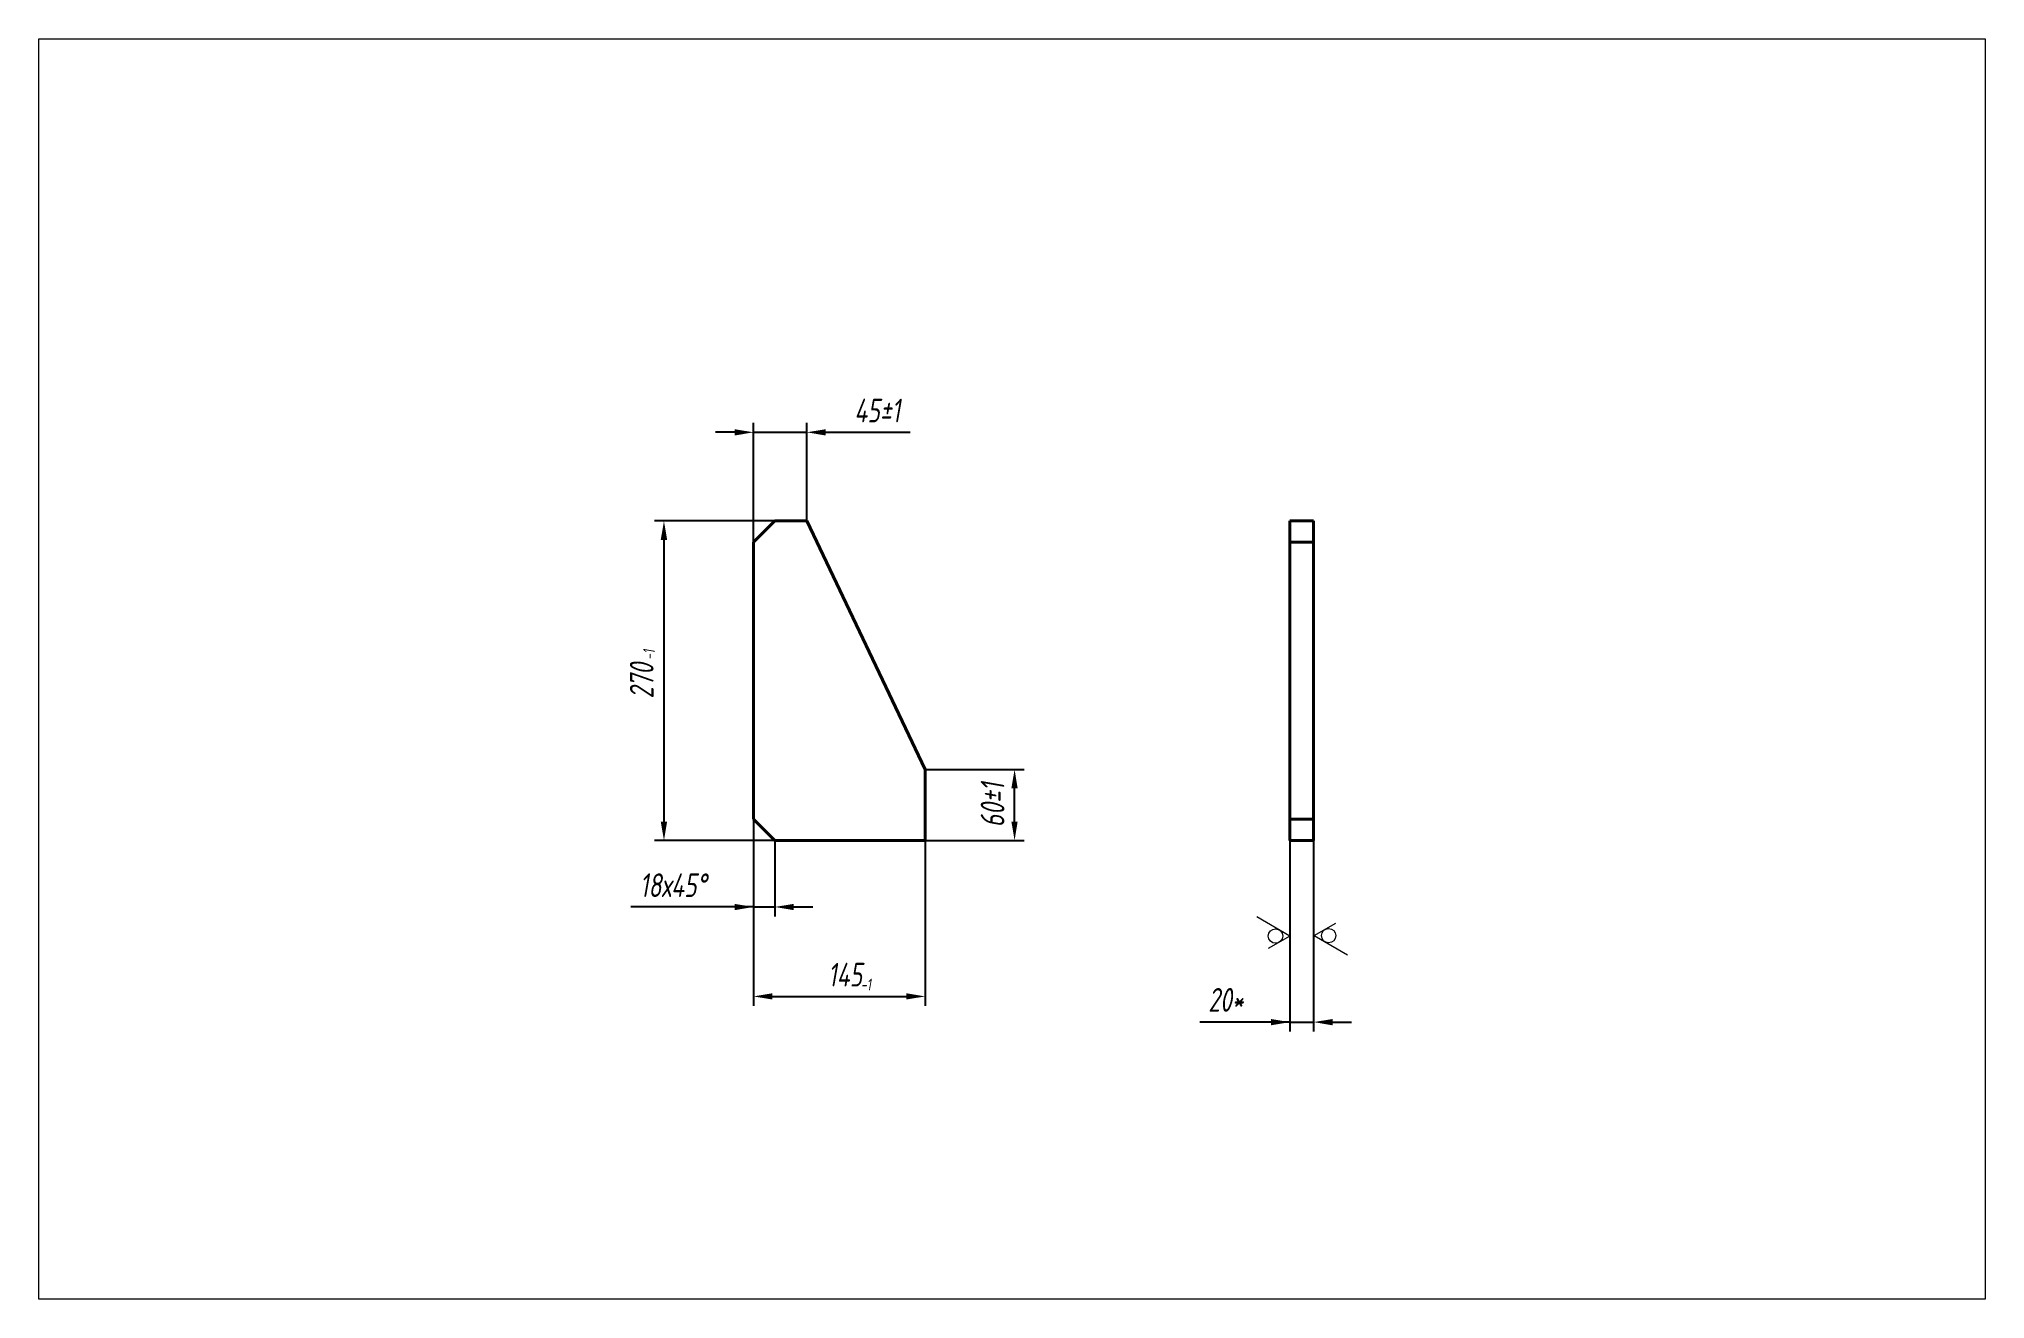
# Model space of a CAD drawing. Header units: millimetres. Extents: x 2336 to 4117, y 14795 to 41339.
# Drawn here: x 2472 to 4117, y 25567 to 26632 of the extents above; entities that cross this region are included whole.
import ezdxf

# ---------------------------------------------------------------- set-up
doc = ezdxf.new("R2010")
doc.units = ezdxf.units.MM
doc.layers.add('РАЗМЕРЫ', color=7, linetype='Continuous', lineweight=18)
doc.styles.get("Standard").update_dxf_attribs({"font": 'simplex.shx', "width": 0.7, "oblique": 10})
doc.dimstyles.new('Stand2', dxfattribs={"dimtxt": 10, "dimasz": 8, "dimexe": 4, "dimexo": 0, "dimgap": 4, "dimtad": 1, "dimdec": 0, "dimzin": 0, "dimdsep": 46, "dimtxsty": 'Standard', "dimcen": 0, "dimadec": 0, "dimazin": 0, "dimtfac": 1, "dimtdec": 0, "dimtmove": 0, "dimatfit": 3, "dimfxl": 0.18, "dimtolj": 1, "dimtzin": 0, "dimarcsym": 0})
doc.dimstyles.new('Stand4', dxfattribs={"dimtxt": 20, "dimasz": 16, "dimexe": 8, "dimexo": 0, "dimgap": 8, "dimtad": 1, "dimdec": 0, "dimzin": 0, "dimdsep": 46, "dimtxsty": 'Standard', "dimcen": 0, "dimadec": 0, "dimazin": 0, "dimtfac": 1, "dimtdec": 0, "dimtmove": 0, "dimatfit": 3, "dimfxl": 0.18, "dimtolj": 1, "dimtzin": 0, "dimarcsym": 0})

msp = doc.modelspace()

# ---------------------------------------------------------------- blocks, each defined once
blk = doc.blocks.new('*D5316')
at = {"layer": 'DEFPOINTS', "color": 0, "lineweight": 18}
for p in [(3075.8, 25973), (3093.8, 25955), (3093.8, 25898.8)]:
    blk.add_point(p, dxfattribs=at)
at = {"layer": 'РАЗМЕРЫ', "color": 0, "lineweight": -2}
for p, q in [((3075.8, 25973), (3075.8, 25890.8)), ((3093.8, 25955), (3093.8, 25890.8)), ((3075.8, 25898.8), (2972.1, 25898.8)), ((3075.8, 25898.8), (2972.1, 25898.8)), ((3059.8, 25898.8), (3043.8, 25898.8)), ((3075.8, 25898.8), (3093.8, 25898.8)), ((3109.8, 25898.8), (3125.8, 25898.8))]:
    blk.add_line(p, q, dxfattribs=at)
at = {"layer": 'РАЗМЕРЫ', "color": 0, "lineweight": 18}
for points in [[(3059.8, 25896.1), (3059.8, 25901.4), (3075.8, 25898.8)], [(3109.8, 25901.4), (3109.8, 25896.1), (3093.8, 25898.8)]]:
    blk.add_solid(points, dxfattribs=at)
at = {"layer": 'РАЗМЕРЫ', "color": 0, "lineweight": 18, "insert": (3007.9, 25917.2), "char_height": 20, "attachment_point": 5}
blk.add_mtext('\\A1;18х45%%d', dxfattribs=at)
blk = doc.blocks.new('*D5317')
at = {"layer": 'DEFPOINTS', "color": 0, "lineweight": 18}
for p in [(3075.8, 25973.5), (3220.8, 25955.1), (3220.8, 25823.2)]:
    blk.add_point(p, dxfattribs=at)
at = {"layer": 'РАЗМЕРЫ', "color": 0, "lineweight": -2}
for p, q in [((3075.8, 25973.5), (3075.8, 25815.2)), ((3220.8, 25955.1), (3220.8, 25815.2)), ((3091.8, 25823.2), (3204.8, 25823.2))]:
    blk.add_line(p, q, dxfattribs=at)
at = {"layer": 'РАЗМЕРЫ', "color": 0, "lineweight": 18}
for points in [[(3091.8, 25825.9), (3091.8, 25820.6), (3075.8, 25823.2)], [(3204.8, 25820.6), (3204.8, 25825.9), (3220.8, 25823.2)]]:
    blk.add_solid(points, dxfattribs=at)
at = {"layer": 'РАЗМЕРЫ', "color": 0, "lineweight": 18, "insert": (3153.2, 25841.6), "char_height": 20, "attachment_point": 5}
blk.add_mtext('\\A1;145', dxfattribs=at)
blk = doc.blocks.new('*D5320')
at = {"layer": 'DEFPOINTS', "color": 0, "lineweight": 18}
for p in [(3220.8, 26015), (3296.4, 26015), (3220.8, 25955)]:
    blk.add_point(p, dxfattribs=at)
at = {"layer": 'РАЗМЕРЫ', "color": 0, "lineweight": -2}
for p, q in [((3220.8, 26015), (3304.4, 26015)), ((3296.4, 25971), (3296.4, 25999)), ((3220.8, 25955), (3304.4, 25955))]:
    blk.add_line(p, q, dxfattribs=at)
at = {"layer": 'РАЗМЕРЫ', "color": 0, "lineweight": 18}
for points in [[(3299, 25999), (3293.7, 25999), (3296.4, 26015)], [(3293.7, 25971), (3299, 25971), (3296.4, 25955)]]:
    blk.add_solid(points, dxfattribs=at)
at = {"layer": 'РАЗМЕРЫ', "color": 0, "lineweight": 18, "insert": (3277.8, 25985), "char_height": 20, "attachment_point": 5, "rotation": 90}
blk.add_mtext('\\A1;60%%p1', dxfattribs=at)
blk = doc.blocks.new('*D5323')
at = {"layer": 'DEFPOINTS', "color": 0, "lineweight": 18}
for p in [(3120.8, 26299.9), (3120.8, 26225), (3075.8, 26207)]:
    blk.add_point(p, dxfattribs=at)
at = {"layer": 'РАЗМЕРЫ', "color": 0, "lineweight": -2}
for p, q in [((3059.8, 26299.9), (3043.8, 26299.9)), ((3075.8, 26207), (3075.8, 26307.9)), ((3075.8, 26299.9), (3120.8, 26299.9)), ((3120.8, 26225), (3120.8, 26307.9)), ((3136.8, 26299.9), (3208.1, 26299.9)), ((3136.8, 26299.9), (3208.1, 26299.9))]:
    blk.add_line(p, q, dxfattribs=at)
at = {"layer": 'РАЗМЕРЫ', "color": 0, "lineweight": 18}
for points in [[(3059.8, 26297.2), (3059.8, 26302.5), (3075.8, 26299.9)], [(3136.8, 26302.5), (3136.8, 26297.2), (3120.8, 26299.9)]]:
    blk.add_solid(points, dxfattribs=at)
at = {"layer": 'РАЗМЕРЫ', "color": 0, "lineweight": 18, "insert": (3180.4, 26318.3), "char_height": 20, "attachment_point": 5}
blk.add_mtext('\\A1;45%%p1', dxfattribs=at)
blk = doc.blocks.new('*D5324')
at = {"layer": 'DEFPOINTS', "color": 0, "lineweight": 18}
for p in [(3107.3, 26225), (3000.1, 25955), (3130.6, 25955)]:
    blk.add_point(p, dxfattribs=at)
at = {"layer": 'РАЗМЕРЫ', "color": 0, "lineweight": -2}
for p, q in [((3107.3, 26225), (2992.1, 26225)), ((3000.1, 26209), (3000.1, 25971)), ((3130.6, 25955), (2992.1, 25955))]:
    blk.add_line(p, q, dxfattribs=at)
at = {"layer": 'РАЗМЕРЫ', "color": 0, "lineweight": 18}
for points in [[(3002.8, 26209), (2997.4, 26209), (3000.1, 26225)], [(2997.4, 25971), (3002.8, 25971), (3000.1, 25955)]]:
    blk.add_solid(points, dxfattribs=at)
at = {"layer": 'РАЗМЕРЫ', "color": 0, "lineweight": 18, "insert": (2981.3, 26090), "char_height": 20, "attachment_point": 5, "rotation": 90}
blk.add_mtext('\\A1;270', dxfattribs=at)
blk = doc.blocks.new('*D5325')
at = {"layer": 'DEFPOINTS', "color": 0, "lineweight": 18}
for p in [(2613.3, 26311.1), (2996.5, 26311.1), (2613.3, 25921.1)]:
    blk.add_point(p, dxfattribs=at)
at = {"layer": 'РАЗМЕРЫ', "color": 0, "lineweight": 18, "insert": (2987.5, 26111.9), "char_height": 10, "attachment_point": 5, "rotation": 90}
blk.add_mtext('\\A1;-1', dxfattribs=at)
blk = doc.blocks.new('*D5326')
at = {"layer": 'DEFPOINTS', "color": 0, "lineweight": 18}
for p in [(3066.1, 26177.8), (3456.1, 26177.8), (3456.1, 25824.3)]:
    blk.add_point(p, dxfattribs=at)
at = {"layer": 'РАЗМЕРЫ', "color": 0, "lineweight": 18, "insert": (3170.8, 25833.3), "char_height": 10, "attachment_point": 5}
blk.add_mtext('\\A1;-1', dxfattribs=at)
blk = doc.blocks.new('_NONE')
blk = doc.blocks.new('*D5329')
at = {"layer": 'DEFPOINTS', "color": 0, "lineweight": 18}
for p in [(3529.1, 25955), (3549.1, 25955), (3549.1, 25801.5)]:
    blk.add_point(p, dxfattribs=at)
at = {"layer": 'РАЗМЕРЫ', "color": 0, "lineweight": -2}
for p, q in [((3529.1, 25955), (3529.1, 25793.5)), ((3549.1, 25955), (3549.1, 25793.5)), ((3529.1, 25801.5), (3452.9, 25801.5)), ((3529.1, 25801.5), (3452.9, 25801.5)), ((3513.1, 25801.5), (3497.1, 25801.5)), ((3529.1, 25801.5), (3549.1, 25801.5)), ((3565.1, 25801.5), (3581.1, 25801.5))]:
    blk.add_line(p, q, dxfattribs=at)
at = {"layer": 'РАЗМЕРЫ', "color": 0, "lineweight": 18}
for points in [[(3513.1, 25798.8), (3513.1, 25804.1), (3529.1, 25801.5)], [(3565.1, 25804.1), (3565.1, 25798.8), (3549.1, 25801.5)]]:
    blk.add_solid(points, dxfattribs=at)
at = {"layer": 'РАЗМЕРЫ', "color": 0, "lineweight": 18, "insert": (3475, 25820.3), "char_height": 20, "attachment_point": 5}
blk.add_mtext('\\A1;20*', dxfattribs=at)

# ---------------------------------------------------------------- dimensions: what is measured, and where the dimension line sits
at = {"layer": 'РАЗМЕРЫ', "color": 0, "lineweight": 18}
dim = msp.add_linear_dim(base=(3120.75, 26299.86), p1=(3075.75, 26207), p2=(3120.75, 26225), text='45%%p1', dimstyle='Stand4', dxfattribs=at)
dim.commit()
dim.dimension.update_dxf_attribs({"geometry": '*D5323', "text_midpoint": (3180.45, 26318.27)})
at = {"layer": 'РАЗМЕРЫ', "color": 0, "linetype": 'Continuous', "lineweight": 18}
dim = msp.add_linear_dim(base=(2996.52, 26311.12), p1=(2613.35, 25921.12), p2=(2613.35, 26311.12), angle=90, text='-1', dimstyle='Stand2', override={"dimse1": 1, "dimse2": 1, "dimsd1": 1, "dimsd2": 1}, dxfattribs=at)
dim.commit()
dim.dimension.update_dxf_attribs({"geometry": '*D5325', "text_midpoint": (2996.52, 26111.87), "dimtype": 160})
at = {"layer": 'РАЗМЕРЫ', "color": 0, "lineweight": 18}
dim = msp.add_linear_dim(base=(3000.09, 25955), p1=(3107.25, 26225), p2=(3130.61, 25955), angle=90, dimstyle='Stand4', dxfattribs=at)
dim.commit()
dim.dimension.update_dxf_attribs({"geometry": '*D5324', "text_midpoint": (2981.32, 26090)})
at = {"layer": 'РАЗМЕРЫ', "color": 0, "linetype": 'Continuous', "lineweight": 18}
dim = msp.add_linear_dim(base=(3456.07, 25824.35), p1=(3066.07, 26177.79), p2=(3456.07, 26177.79), text='-1', dimstyle='Stand2', override={"dimzin": 12, "dimblk1": 'NONE', "dimblk2": 'NONE', "dimsah": 1, "dimse1": 1, "dimse2": 1, "dimsd1": 1, "dimsd2": 1, "dimtofl": 0}, dxfattribs=at)
dim.commit()
dim.dimension.update_dxf_attribs({"geometry": '*D5326', "text_midpoint": (3170.76, 25824.35), "dimtype": 160})
at = {"layer": 'РАЗМЕРЫ', "color": 0, "lineweight": 18}
dim = msp.add_linear_dim(base=(3296.37, 26015), p1=(3220.75, 25955), p2=(3220.75, 26015), angle=90, text='60%%p1', dimstyle='Stand4', dxfattribs=at)
dim.commit()
dim.dimension.update_dxf_attribs({"geometry": '*D5320', "text_midpoint": (3277.79, 25985)})
for base, p1, p2, text, picture, middle in [((3093.75, 25898.76), (3075.75, 25973), (3093.75, 25955), '18х45%%d', '*D5316', (3007.93, 25898.76)), ((3549.08, 25801.48), (3529.08, 25955), (3549.08, 25955), '20*', '*D5329', (3474.98, 25801.48))]:
    dim = msp.add_linear_dim(base=base, p1=p1, p2=p2, text=text, dimstyle='Stand4', dxfattribs=at)
    dim.commit()
    dim.dimension.update_dxf_attribs({"geometry": picture, "text_midpoint": middle, "dimtype": 160})
dim = msp.add_linear_dim(base=(3220.75, 25823.22), p1=(3075.75, 25973.47), p2=(3220.75, 25955.12), angle=180, dimstyle='Stand4', dxfattribs=at)
dim.commit()
dim.dimension.update_dxf_attribs({"geometry": '*D5317', "text_midpoint": (3153.21, 25823.22), "dimtype": 160})

# ---------------------------------------------------------------- linework, layer by layer
at = {"color": 7, "linetype": 'Continuous', "lineweight": 40}
for p, q in [((3093.75, 26225), (3075.75, 26207)), ((3120.75, 26225), (3093.75, 26225)), ((3220.75, 26015), (3120.75, 26225)), ((3549.08, 26225), (3529.08, 26225)), ((3529.08, 26225), (3529.08, 26207)), ((3549.08, 26225), (3549.08, 26207)), ((3075.75, 26207), (3075.75, 25973)), ((3549.08, 26207), (3529.08, 26207)), ((3529.08, 26207), (3529.08, 25973)), ((3549.08, 26207), (3549.08, 25973)), ((3220.75, 25955), (3220.75, 26015)), ((3075.75, 25973), (3093.75, 25955)), ((3549.08, 25973), (3529.08, 25973)), ((3529.08, 25973), (3529.08, 25955)), ((3549.08, 25973), (3549.08, 25955)), ((3093.75, 25955), (3220.75, 25955)), ((3549.08, 25955), (3529.08, 25955))]:
    msp.add_line(p, q, dxfattribs=at)
at = {"layer": 'РАЗМЕРЫ', "color": 0, "lineweight": 18}
for p, q in [((3529.08, 25874.24), (3501.09, 25890.4)), ((3529.08, 25874.24), (3510.79, 25863.68)), ((3549.62, 25874.55), (3567.91, 25885.11)), ((3549.62, 25874.55), (3577.61, 25858.39))]:
    msp.add_line(p, q, dxfattribs=at)
msp.add_lwpolyline([(2471.91, 26632.32), (4116.53, 26632.32), (4116.53, 25567.46), (2471.91, 25567.46)], close=True, dxfattribs=at)
at = {"layer": 'РАЗМЕРЫ', "linetype": 'Continuous', "lineweight": 18}
for centre in [(3516.88, 25874.24), (3561.82, 25874.55)]:
    msp.add_circle(centre, 6.1, dxfattribs=at)

msp.set_redraw_order([(e.dxf.handle, doc.entitydb.next_handle()) for e in msp.query("TEXT MTEXT ATTDEF DIMENSION ARC_DIMENSION")])  # texts and dimensions are drawn at this point

doc.saveas('drawing.dxf')
